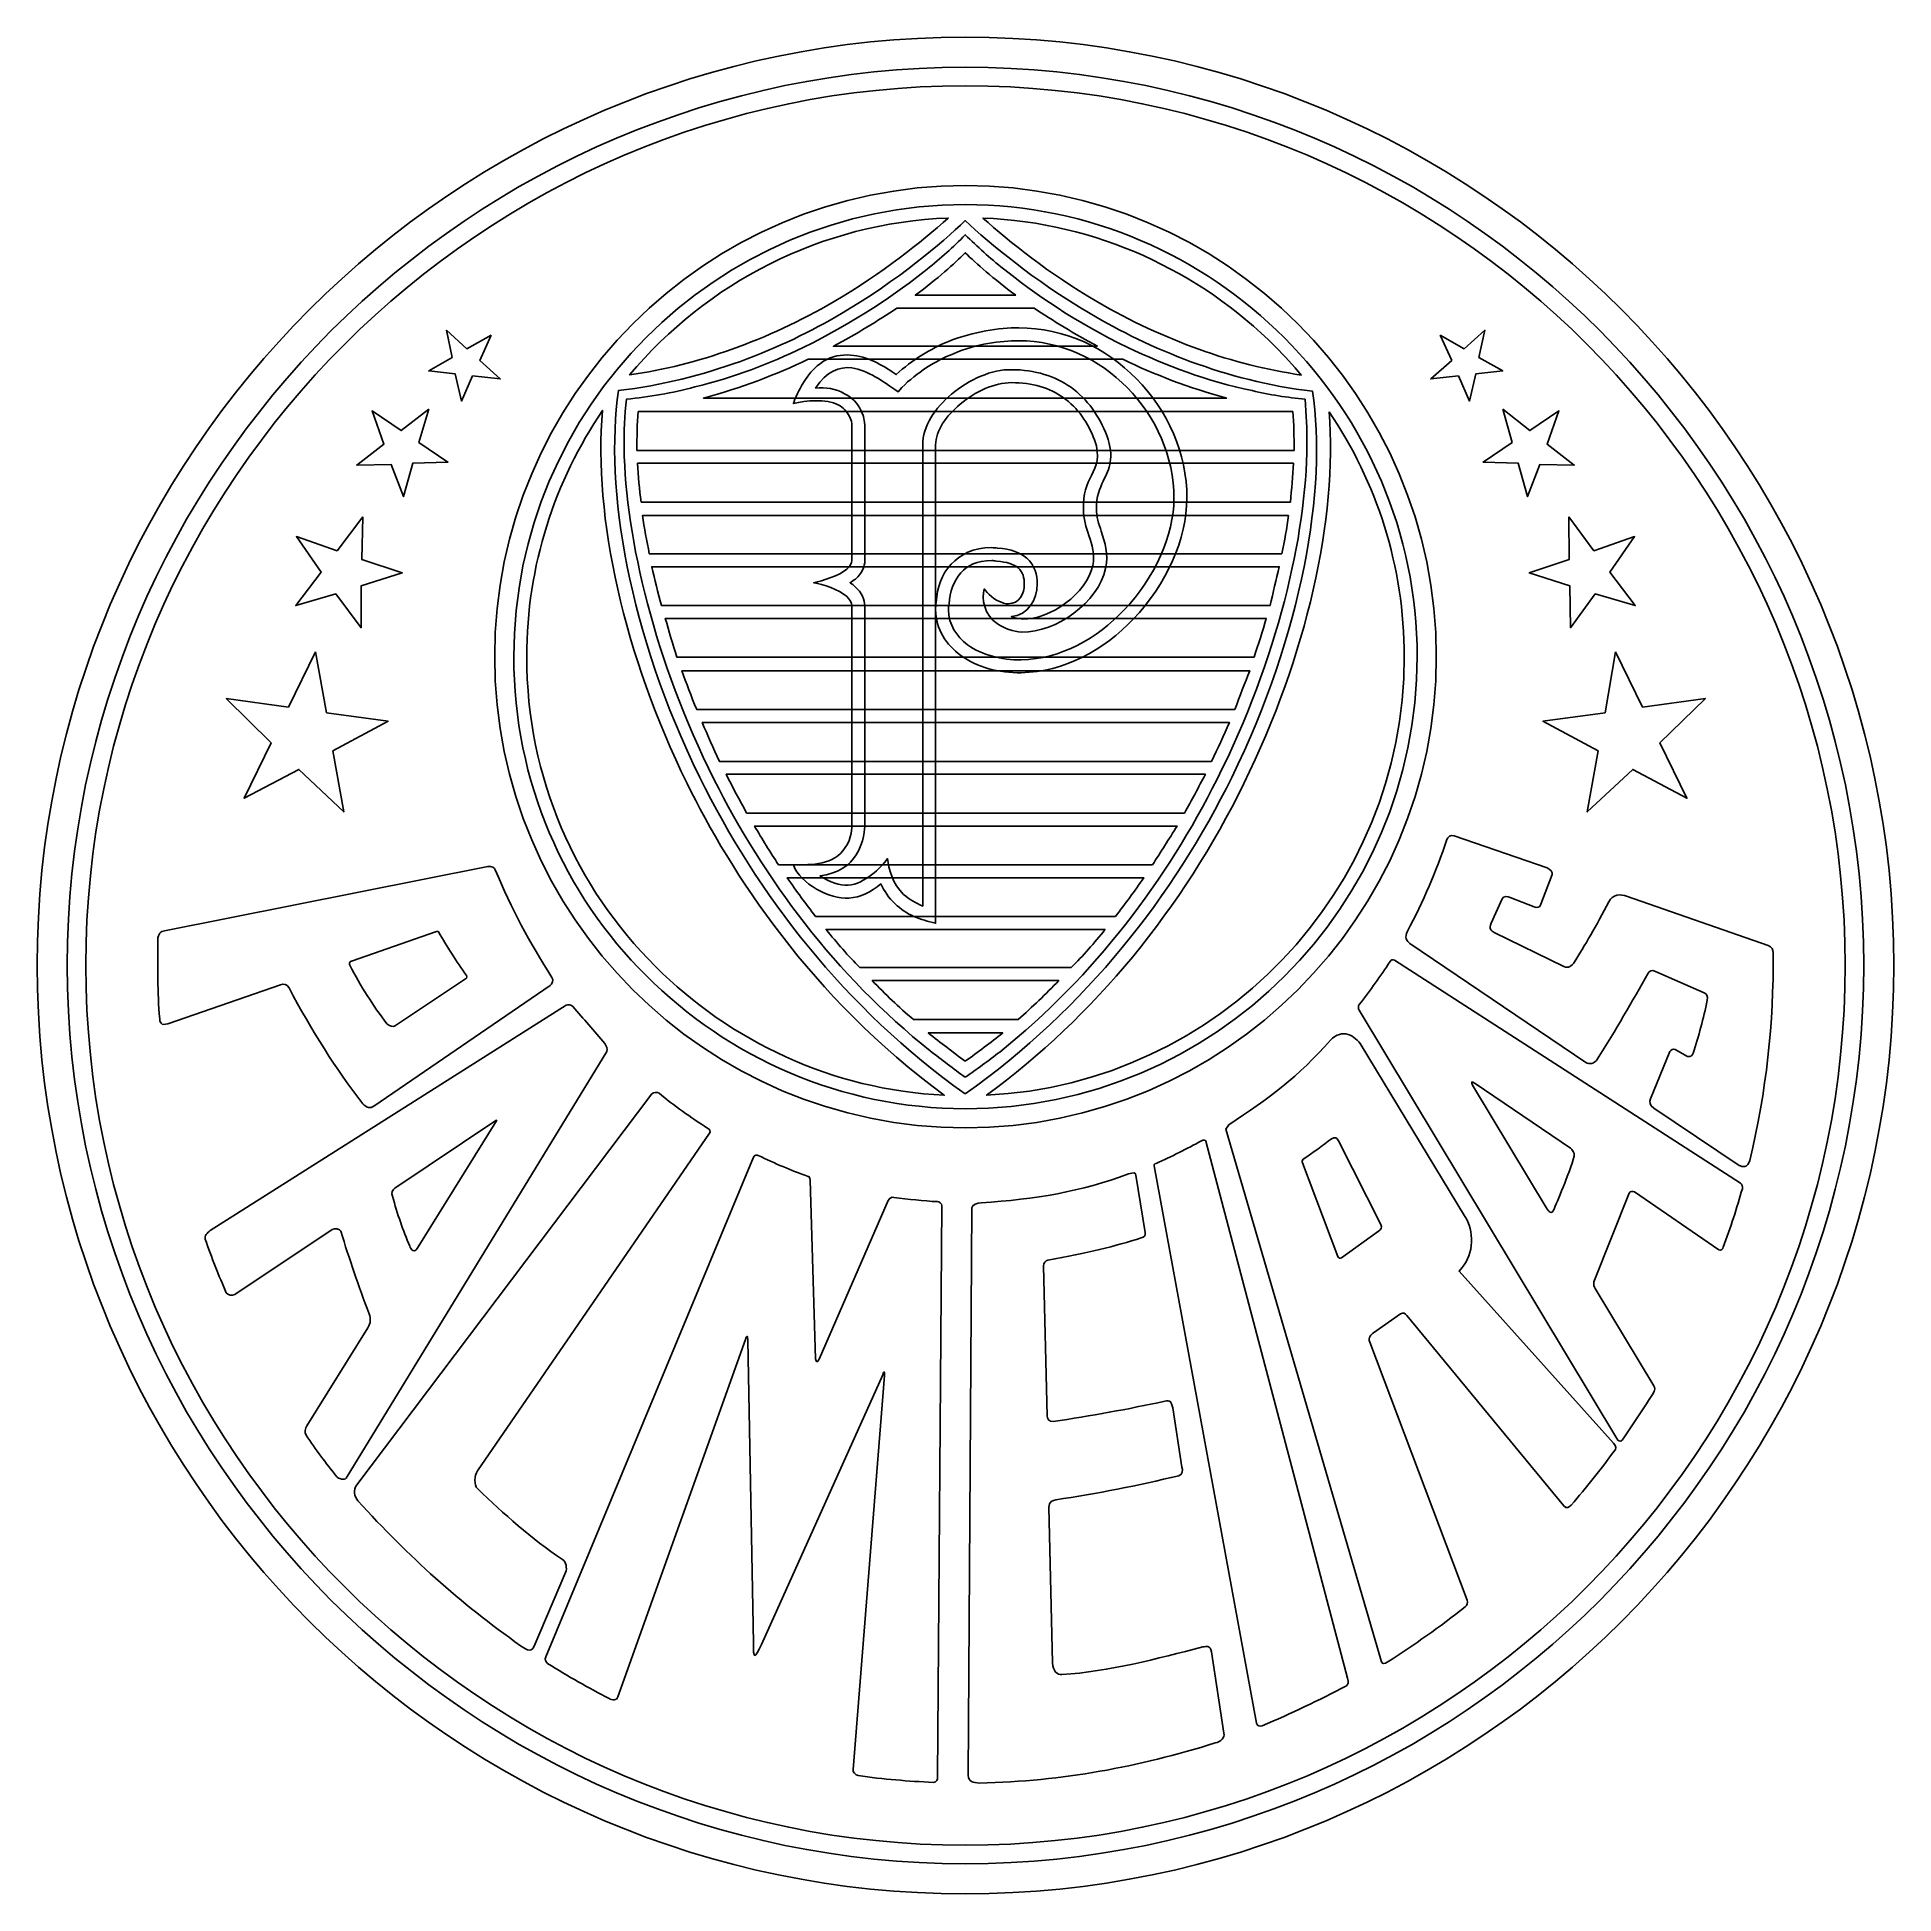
# Model space of a CAD drawing. Extents: x -103 to 97, y -102 to 99.
import ezdxf

# ---------------------------------------------------------------- set-up
doc = ezdxf.new("R2010")
doc.units = 0
doc.layers.add('HQFL', color=7, linetype='CONTINUOUS')

msp = doc.modelspace()

# ---------------------------------------------------------------- linework, layer by layer
at = {"layer": 'HQFL', "color": 116}
for points, knots in [([(-2.9877, -101.5562), (52.3137, -101.5562), (97.367, -56.503), (97.367, -1.2018), (97.367, -1.2018), (97.367, 54.0328), (52.3137, 99.0859), (-2.9877, 99.0859), (-2.9877, 99.0859), (-58.2223, 99.0859), (-103.2753, 54.0328), (-103.2753, -1.2018), (-103.2753, -1.2018), (-103.2753, -56.503), (-58.2223, -101.5562), (-2.9877, -101.5562)], [0, 0, 0, 0, 0.25, 0.25, 0.25, 0.25, 0.5, 0.5, 0.5, 0.5, 0.75, 0.75, 0.75, 0.75, 1, 1, 1, 1]), ([(-2.9877, -96.2987), (23.2323, -96.2987), (46.99, -85.5844), (64.2255, -68.3482), (64.2255, -68.3482), (81.3952, -51.1796), (92.1091, -27.355), (92.1091, -1.2018), (92.1091, -1.2018), (92.1091, 24.8848), (81.3952, 48.7091), (64.2255, 65.8783), (64.2255, 65.8783), (46.99, 83.1141), (23.2323, 93.8287), (-2.9877, 93.8287), (-2.9877, 93.8287), (-29.0741, 93.8287), (-52.8319, 83.1141), (-70.0677, 65.8783), (-70.0677, 65.8783), (-87.3037, 48.7091), (-98.0181, 24.8848), (-98.0181, -1.2018), (-98.0181, -1.2018), (-98.0181, -27.355), (-87.3037, -51.1796), (-70.0677, -68.3482), (-70.0677, -68.3482), (-52.8319, -85.5844), (-29.0741, -96.2987), (-2.9877, -96.2987)], [0, 0, 0, 0, 0.125, 0.125, 0.125, 0.125, 0.25, 0.25, 0.25, 0.25, 0.375, 0.375, 0.375, 0.375, 0.5, 0.5, 0.5, 0.5, 0.625, 0.625, 0.625, 0.625, 0.75, 0.75, 0.75, 0.75, 0.875, 0.875, 0.875, 0.875, 1, 1, 1, 1]), ([(-2.9877, -16.7076), (-16.3635, -16.7076), (-28.6084, -11.1837), (-37.4593, -2.3326), (-37.4593, -2.3326), (-46.3105, 6.4514), (-51.7672, 18.6295), (-51.7672, 32.1386), (-51.7672, 32.1386), (-51.7672, 59.0237), (-29.8729, 80.9849), (-2.9877, 80.9849), (-2.9877, 80.9849), (10.4548, 80.9849), (22.6329, 75.4613), (31.484, 66.6104), (31.484, 66.6104), (40.3351, 57.7597), (45.859, 45.5811), (45.859, 32.1386), (45.859, 32.1386), (45.859, 5.1869), (23.8975, -16.7076), (-2.9877, -16.7076)], [0, 0, 0, 0, 0.16666667, 0.16666667, 0.16666667, 0.16666667, 0.33333333, 0.33333333, 0.33333333, 0.33333333, 0.5, 0.5, 0.5, 0.5, 0.66666667, 0.66666667, 0.66666667, 0.66666667, 0.83333333, 0.83333333, 0.83333333, 0.83333333, 1, 1, 1, 1]), ([(-2.9877, -13.3139), (-4.2517, -12.3823), (-5.5162, -11.4501), (-6.7809, -10.4527), (-6.7809, -10.4527), (-17.0292, -2.2668), (-24.7488, 8.1808), (-30.1392, 18.8954), (-30.1392, 18.8954), (-36.5279, 31.6728), (-39.6554, 44.7828), (-39.8549, 54.6984), (-39.8549, 54.6984), (-39.8549, 56.4287), (-39.7886, 58.2255), (-39.5887, 59.9558), (-39.5887, 59.9558), (-37.1267, 60.2221), (-34.6645, 60.6211), (-32.2021, 61.2867), (-32.2021, 61.2867), (-28.0094, 62.2851), (-24.0831, 63.8153), (-20.4898, 65.5456), (-20.4898, 65.5456), (-14.8995, 68.2743), (-10.3078, 71.4686), (-7.1136, 73.9973), (-7.1136, 73.9973), (-5.6494, 75.195), (-4.2517, 76.3929), (-2.9877, 77.7242), (-2.9877, 77.7242), (-1.6571, 76.4597), (-0.3258, 75.195), (1.1389, 74.0636), (1.1389, 74.0636), (4.3325, 71.4686), (8.9241, 68.2743), (14.5817, 65.5456), (14.5817, 65.5456), (18.6407, 63.6159), (23.1655, 61.8856), (28.0234, 60.8872), (28.0234, 60.8872), (29.8872, 60.4216), (31.8171, 60.1553), (33.7467, 59.9558), (33.7467, 59.9558), (33.8797, 58.2918), (33.9462, 56.6947), (33.9462, 55.0979), (33.9462, 55.0979), (33.8797, 45.1822), (30.7519, 31.8723), (24.2307, 18.8954), (24.2307, 18.8954), (18.8402, 8.115), (11.0542, -2.3326), (0.7393, -10.5854), (0.7393, -10.5854), (-0.4585, -11.5169), (-1.7232, -12.4485), (-2.9877, -13.3139)], [0, 0, 0, 0, 0.0625, 0.0625, 0.0625, 0.0625, 0.125, 0.125, 0.125, 0.125, 0.1875, 0.1875, 0.1875, 0.1875, 0.25, 0.25, 0.25, 0.25, 0.3125, 0.3125, 0.3125, 0.3125, 0.375, 0.375, 0.375, 0.375, 0.4375, 0.4375, 0.4375, 0.4375, 0.5, 0.5, 0.5, 0.5, 0.5625, 0.5625, 0.5625, 0.5625, 0.625, 0.625, 0.625, 0.625, 0.6875, 0.6875, 0.6875, 0.6875, 0.75, 0.75, 0.75, 0.75, 0.8125, 0.8125, 0.8125, 0.8125, 0.875, 0.875, 0.875, 0.875, 0.9375, 0.9375, 0.9375, 0.9375, 1, 1, 1, 1]), ([(-21.5544, 9.6454), (-19.5578, 9.6454), (-17.1624, 9.579), (-15.9645, 11.5088), (-15.9645, 11.5088), (-15.2324, 12.507), (-15.2324, 13.7049), (-15.2324, 13.9712), (-15.2324, 13.9712), (-15.2324, 13.9712), (-15.2324, 37.6621), (-15.2324, 37.6621), (-15.2324, 37.6621), (-15.2324, 37.9284), (-15.4319, 38.3278), (-15.8314, 38.6603), (-15.8314, 38.6603), (-16.6298, 39.3924), (-18.3601, 39.9913), (-19.3583, 40.1245), (-19.3583, 40.1245), (-18.3601, 40.3239), (-16.6298, 40.9229), (-15.7645, 41.5885), (-15.7645, 41.5885), (-15.4319, 41.9211), (-15.2324, 42.2537), (-15.2324, 42.52), (-15.2324, 42.52), (-15.2324, 42.52), (-15.2324, 56.9608), (-15.2324, 56.9608), (-15.2324, 56.9608), (-15.2324, 57.4266), (-15.2989, 57.7597), (-15.4984, 58.0924), (-15.4984, 58.0924), (-15.7645, 58.6248), (-16.164, 59.0237), (-16.6966, 59.3569), (-16.6966, 59.3569), (-18.0275, 60.0221), (-20.2235, 59.8227), (-21.5544, 59.49), (-21.5544, 59.49), (-21.4212, 60.0221), (-20.8224, 61.1535), (-20.623, 61.4861), (-20.623, 61.4861), (-18.959, 64.348), (-16.9627, 64.9467), (-15.0326, 64.6806), (-15.0326, 64.6806), (-13.236, 64.4811), (-11.5724, 63.4164), (-10.441, 62.6177), (-10.441, 62.6177), (-8.7107, 64.2148), (-6.7141, 65.4125), (-4.7843, 66.2114), (-4.7843, 66.2114), (-2.0556, 67.2759), (0.6725, 67.6754), (2.8015, 67.6754), (2.8015, 67.6754), (7.7273, 67.6754), (12.2521, 65.5456), (15.5132, 62.1519), (15.5132, 62.1519), (18.907, 58.7579), (20.9696, 54.166), (20.9696, 49.2412), (20.9696, 49.2412), (20.9696, 44.9159), (18.7733, 39.925), (15.1801, 36.1981), (15.1801, 36.1981), (11.9858, 32.8705), (7.7273, 30.4751), (3.0678, 30.4083), (3.0678, 30.4083), (0.6725, 30.3419), (-1.7232, 31.0072), (-3.4533, 32.2717), (-3.4533, 32.2717), (-5.0506, 33.4031), (-6.182, 35.1334), (-6.182, 37.1963), (-6.182, 37.1963), (-6.182, 37.4626), (-6.182, 37.7289), (-6.1152, 37.9947), (-6.1152, 37.9947), (-6.0489, 39.5918), (-5.5162, 41.0558), (-4.518, 42.1211), (-4.518, 42.1211), (-3.5198, 43.1856), (-2.1225, 43.9177), (-0.1264, 43.9177), (-0.1264, 43.9177), (0.074, 43.9177), (0.2735, 43.9177), (0.5398, 43.8509), (0.5398, 43.8509), (1.9368, 43.7845), (3.001, 43.3851), (3.6673, 42.7863), (3.6673, 42.7863), (4.532, 41.9879), (4.799, 40.9895), (4.799, 39.9913), (4.799, 39.9913), (4.799, 38.3278), (3.8009, 36.5974), (2.0036, 36.4644), (2.0036, 36.4644), (2.3357, 36.3312), (2.7357, 36.2644), (3.2015, 36.1981), (3.2015, 36.1981), (6.1963, 36.1318), (10.1895, 38.9929), (10.7879, 41.9879), (10.7879, 41.9879), (11.0542, 43.1856), (10.7211, 44.184), (10.388, 45.2485), (10.388, 45.2485), (10.0558, 46.1138), (9.7895, 47.0451), (9.7895, 48.1104), (9.7895, 48.1104), (9.723, 49.7738), (10.1895, 50.772), (10.6553, 51.7036), (10.6553, 51.7036), (11.1869, 52.7687), (11.6537, 53.7002), (10.9874, 55.5636), (10.9874, 55.5636), (10.3222, 57.3603), (9.1911, 59.0237), (7.5936, 60.1553), (7.5936, 60.1553), (6.1295, 61.1535), (4.3325, 61.7524), (2.0036, 61.7524), (2.0036, 61.7524), (0.2066, 61.7524), (-1.9227, 60.8209), (-3.5198, 59.4232), (-3.5198, 59.4232), (-5.0506, 58.1587), (-6.182, 56.5619), (-6.182, 55.0311), (-6.182, 55.0311), (-6.182, 55.0311), (-6.182, 3.3229), (-6.182, 3.3229), (-6.182, 3.3229), (-7.8455, 3.7229), (-9.3096, 4.1887), (-10.5741, 5.4532), (-10.5741, 5.4532), (-11.2394, 6.0516), (-11.7718, 6.8504), (-12.1045, 7.5824), (-12.1045, 7.5824), (-13.1692, 6.7168), (-14.3005, 6.1185), (-15.5651, 6.0516), (-15.5651, 6.0516), (-17.628, 5.919), (-20.8224, 7.5824), (-21.5544, 9.6454)], [0, 0, 0, 0, 0.02272727, 0.02272727, 0.02272727, 0.02272727, 0.04545455, 0.04545455, 0.04545455, 0.04545455, 0.06818182, 0.06818182, 0.06818182, 0.06818182, 0.09090909, 0.09090909, 0.09090909, 0.09090909, 0.11363636, 0.11363636, 0.11363636, 0.11363636, 0.13636364, 0.13636364, 0.13636364, 0.13636364, 0.15909091, 0.15909091, 0.15909091, 0.15909091, 0.18181818, 0.18181818, 0.18181818, 0.18181818, 0.20454545, 0.20454545, 0.20454545, 0.20454545, 0.22727273, 0.22727273, 0.22727273, 0.22727273, 0.25, 0.25, 0.25, 0.25, 0.27272727, 0.27272727, 0.27272727, 0.27272727, 0.29545455, 0.29545455, 0.29545455, 0.29545455, 0.31818182, 0.31818182, 0.31818182, 0.31818182, 0.34090909, 0.34090909, 0.34090909, 0.34090909, 0.36363636, 0.36363636, 0.36363636, 0.36363636, 0.38636364, 0.38636364, 0.38636364, 0.38636364, 0.40909091, 0.40909091, 0.40909091, 0.40909091, 0.43181818, 0.43181818, 0.43181818, 0.43181818, 0.45454545, 0.45454545, 0.45454545, 0.45454545, 0.47727273, 0.47727273, 0.47727273, 0.47727273, 0.5, 0.5, 0.5, 0.5, 0.52272727, 0.52272727, 0.52272727, 0.52272727, 0.54545455, 0.54545455, 0.54545455, 0.54545455, 0.56818182, 0.56818182, 0.56818182, 0.56818182, 0.59090909, 0.59090909, 0.59090909, 0.59090909, 0.61363636, 0.61363636, 0.61363636, 0.61363636, 0.63636364, 0.63636364, 0.63636364, 0.63636364, 0.65909091, 0.65909091, 0.65909091, 0.65909091, 0.68181818, 0.68181818, 0.68181818, 0.68181818, 0.70454545, 0.70454545, 0.70454545, 0.70454545, 0.72727273, 0.72727273, 0.72727273, 0.72727273, 0.75, 0.75, 0.75, 0.75, 0.77272727, 0.77272727, 0.77272727, 0.77272727, 0.79545455, 0.79545455, 0.79545455, 0.79545455, 0.81818182, 0.81818182, 0.81818182, 0.81818182, 0.84090909, 0.84090909, 0.84090909, 0.84090909, 0.86363636, 0.86363636, 0.86363636, 0.86363636, 0.88636364, 0.88636364, 0.88636364, 0.88636364, 0.90909091, 0.90909091, 0.90909091, 0.90909091, 0.93181818, 0.93181818, 0.93181818, 0.93181818, 0.95454545, 0.95454545, 0.95454545, 0.95454545, 0.97727273, 0.97727273, 0.97727273, 0.97727273, 1, 1, 1, 1])]:
    msp.add_open_spline(points, degree=3, knots=knots, dxfattribs=at)
at = {"layer": 'HQFL', "color": 7}
for points, knots in [([(-2.9877, -98.2951), (-29.6734, -98.2951), (-53.8969, -87.3817), (-71.5319, -69.8121), (-71.5319, -69.8121), (-89.1006, -52.1777), (-100.0147, -27.9541), (-100.0147, -1.2018), (-100.0147, -1.2018), (-100.0147, 25.484), (-89.1006, 49.7075), (-71.5319, 67.3423), (-71.5319, 67.3423), (-53.8969, 84.9112), (-29.6734, 95.8253), (-2.9877, 95.8253), (-2.9877, 95.8253), (23.7649, 95.8253), (48.0542, 84.9112), (65.6228, 67.3423), (65.6228, 67.3423), (83.1921, 49.7075), (94.1055, 25.484), (94.1055, -1.2018), (94.1055, -1.2018), (94.1055, -27.9541), (83.1921, -52.1777), (65.6228, -69.8121), (65.6228, -69.8121), (48.0542, -87.3817), (23.7649, -98.2951), (-2.9877, -98.2951)], [0, 0, 0, 0, 0.125, 0.125, 0.125, 0.125, 0.25, 0.25, 0.25, 0.25, 0.375, 0.375, 0.375, 0.375, 0.5, 0.5, 0.5, 0.5, 0.625, 0.625, 0.625, 0.625, 0.75, 0.75, 0.75, 0.75, 0.875, 0.875, 0.875, 0.875, 1, 1, 1, 1]), ([(-2.9877, -18.7713), (25.0286, -18.7713), (47.9216, 4.0559), (47.9216, 32.1386), (47.9216, 32.1386), (47.9216, 60.1553), (25.0286, 83.0478), (-2.9877, 83.0478), (-2.9877, 83.0478), (-31.0044, 83.0478), (-53.8301, 60.1553), (-53.8301, 32.1386), (-53.8301, 32.1386), (-53.8301, 4.0559), (-31.0044, -18.7713), (-2.9877, -18.7713)], [0, 0, 0, 0, 0.25, 0.25, 0.25, 0.25, 0.5, 0.5, 0.5, 0.5, 0.75, 0.75, 0.75, 0.75, 1, 1, 1, 1]), ([(-2.9877, -15.1101), (10.1227, -5.86), (19.5722, 6.4514), (25.8282, 19.0952), (25.8282, 19.0952), (33.4139, 34.6009), (36.1425, 50.3728), (34.5456, 60.8209), (34.5456, 60.8209), (25.0954, 61.9524), (16.977, 65.4125), (10.5216, 69.2057), (10.5216, 69.2057), (4.3325, 72.8658), (-0.3258, 76.7922), (-2.9877, 79.2545), (-2.9877, 79.2545), (-5.5827, 76.7922), (-10.1747, 72.8658), (-16.3635, 69.2057), (-16.3635, 69.2057), (-22.8191, 65.4125), (-31.0044, 62.0187), (-40.4538, 60.8872), (-40.4538, 60.8872), (-41.9846, 50.3728), (-39.3228, 34.6009), (-31.6695, 19.0952), (-31.6695, 19.0952), (-25.4807, 6.5183), (-16.0308, -5.86), (-2.9877, -15.1101)], [0, 0, 0, 0, 0.125, 0.125, 0.125, 0.125, 0.25, 0.25, 0.25, 0.25, 0.375, 0.375, 0.375, 0.375, 0.5, 0.5, 0.5, 0.5, 0.625, 0.625, 0.625, 0.625, 0.75, 0.75, 0.75, 0.75, 0.875, 0.875, 0.875, 0.875, 1, 1, 1, 1]), ([(-17.1541, 70.5033), (-11.9284, 73.5739), (-7.7538, 76.9195), (-4.8105, 79.5406), (-4.8105, 79.5406), (-18.5983, 79.0118), (-30.9106, 72.5239), (-39.2492, 62.5879), (-39.2492, 62.5879), (-31.8853, 63.6398), (-24.4622, 66.2845), (-17.1541, 70.5033)], [0, 0, 0, 0, 0.33333333, 0.33333333, 0.33333333, 0.33333333, 0.66666667, 0.66666667, 0.66666667, 0.66666667, 1, 1, 1, 1]), ([(11.2447, 70.5036), (18.5325, 66.2962), (25.9346, 63.6538), (33.3299, 62.5734), (33.3299, 62.5734), (32.4452, 63.624), (31.5229, 64.6422), (30.5524, 65.6125), (30.5524, 65.6125), (22.3286, 73.8366), (11.2148, 79.0434), (-1.0679, 79.5384), (-1.0679, 79.5384), (1.8269, 76.9348), (6.0079, 73.5812), (11.2447, 70.5036)], [0, 0, 0, 0, 0.25, 0.25, 0.25, 0.25, 0.5, 0.5, 0.5, 0.5, 0.75, 0.75, 0.75, 0.75, 1, 1, 1, 1]), ([(2.4694, 71.2023), (0.074, 72.999), (-1.79, 74.5963), (-2.9877, 75.7939), (-2.9877, 75.7939), (-4.1186, 74.5963), (-5.982, 72.999), (-8.3781, 71.2023), (-8.3781, 71.2023), (-8.3781, 71.2023), (2.4694, 71.2023), (2.4694, 71.2023)], [0, 0, 0, 0, 0.33333333, 0.33333333, 0.33333333, 0.33333333, 0.66666667, 0.66666667, 0.66666667, 0.66666667, 1, 1, 1, 1]), ([(11.3195, 65.6788), (8.7915, 67.0096), (6.4616, 68.4738), (4.4651, 69.8047), (4.4651, 69.8047), (4.4651, 69.8047), (-10.3742, 69.8047), (-10.3742, 69.8047), (-10.3742, 69.8047), (-12.3708, 68.4738), (-14.7, 67.0096), (-17.2287, 65.6788), (-17.2287, 65.6788), (-17.2287, 65.6788), (11.3195, 65.6788), (11.3195, 65.6788)], [0, 0, 0, 0, 0.25, 0.25, 0.25, 0.25, 0.5, 0.5, 0.5, 0.5, 0.75, 0.75, 0.75, 0.75, 1, 1, 1, 1]), ([(-54.2295, 66.8765), (-54.2295, 66.8765), (-55.4272, 64.1485), (-55.4272, 64.1485), (-55.4272, 64.1485), (-55.4272, 64.1485), (-53.2313, 62.1519), (-53.2313, 62.1519), (-53.2313, 62.1519), (-53.2313, 62.1519), (-56.2261, 62.4845), (-56.2261, 62.4845), (-56.2261, 62.4845), (-56.2261, 62.4845), (-57.4238, 59.7558), (-57.4238, 59.7558), (-57.4238, 59.7558), (-57.4238, 59.7558), (-58.0891, 62.6843), (-58.0891, 62.6843), (-58.0891, 62.6843), (-58.0891, 62.6843), (-60.9509, 63.017), (-60.9509, 63.017), (-60.9509, 63.017), (-60.9509, 63.017), (-58.4222, 64.4811), (-58.4222, 64.4811), (-58.4222, 64.4811), (-58.4222, 64.4811), (-59.0212, 67.4091), (-59.0212, 67.4091), (-59.0212, 67.4091), (-59.0212, 67.4091), (-56.8251, 65.4125), (-56.8251, 65.4125), (-56.8251, 65.4125), (-56.8251, 65.4125), (-54.2295, 66.8765), (-54.2295, 66.8765)], [0, 0, 0, 0, 0.1, 0.1, 0.1, 0.1, 0.2, 0.2, 0.2, 0.2, 0.3, 0.3, 0.3, 0.3, 0.4, 0.4, 0.4, 0.4, 0.5, 0.5, 0.5, 0.5, 0.6, 0.6, 0.6, 0.6, 0.7, 0.7, 0.7, 0.7, 0.8, 0.8, 0.8, 0.8, 0.9, 0.9, 0.9, 0.9, 1, 1, 1, 1]), ([(-18.6927, 8.448), (-17.5617, 7.7151), (-16.5635, 7.383), (-15.6314, 7.4498), (-15.6314, 7.4498), (-13.8348, 7.5824), (-12.1045, 9.3127), (-11.3726, 10.3111), (-11.3726, 10.3111), (-11.3061, 9.2459), (-10.8405, 7.5824), (-9.6421, 6.4514), (-9.6421, 6.4514), (-9.0433, 5.919), (-8.3781, 5.52), (-7.5792, 5.1869), (-7.5792, 5.1869), (-7.5792, 5.1869), (-7.5792, 55.0311), (-7.5792, 55.0311), (-7.5792, 55.0311), (-7.5792, 57.0276), (-6.2483, 59.0237), (-4.4517, 60.4879), (-4.4517, 60.4879), (-2.5882, 62.0851), (-0.0595, 63.2164), (2.0036, 63.1501), (2.0036, 63.1501), (4.5988, 63.1501), (6.7289, 62.4182), (8.3915, 61.2867), (8.3915, 61.2867), (10.2553, 59.9558), (11.52, 58.0924), (12.3179, 56.0294), (12.3179, 56.0294), (13.1836, 53.6339), (12.5852, 52.4357), (11.9189, 51.1047), (11.9189, 51.1047), (11.5868, 50.3064), (11.1211, 49.4412), (11.1869, 48.1767), (11.1869, 48.1767), (11.1869, 47.2451), (11.4532, 46.4464), (11.7195, 45.7143), (11.7195, 45.7143), (12.1195, 44.4501), (12.5184, 43.2519), (12.1852, 41.6548), (12.1852, 41.6548), (11.3863, 37.9947), (6.8615, 34.7339), (3.1346, 34.8004), (3.1346, 34.8004), (2.1363, 34.8671), (1.2708, 35.1997), (0.6066, 35.5991), (0.6066, 35.5991), (-1.0579, 36.7305), (-1.1906, 38.3942), (-0.9243, 39.4587), (-0.9243, 39.4587), (-0.659, 38.9929), (0.2066, 38.1947), (1.0056, 37.9947), (1.0056, 37.9947), (1.205, 37.8615), (1.4045, 37.8615), (1.6708, 37.8615), (1.6708, 37.8615), (2.8684, 37.8615), (3.4009, 38.9266), (3.4009, 39.9913), (3.4009, 39.9913), (3.4009, 40.6569), (3.2683, 41.2558), (2.7357, 41.7216), (2.7357, 41.7216), (2.2692, 42.1211), (1.5378, 42.3869), (0.4061, 42.4537), (0.4061, 42.4537), (0.2066, 42.52), (0.0072, 42.52), (-0.1264, 42.52), (-0.1264, 42.52), (-1.7232, 42.52), (-2.7877, 41.9879), (-3.4533, 41.189), (-3.4533, 41.189), (-4.2517, 40.3239), (-4.6512, 39.1261), (-4.718, 37.8615), (-4.718, 37.8615), (-4.7843, 37.6621), (-4.7843, 37.3958), (-4.7843, 37.1963), (-4.7843, 37.1963), (-4.7843, 35.5991), (-3.9191, 34.3346), (-2.7214, 33.4031), (-2.7214, 33.4031), (-1.1906, 32.3386), (0.9387, 31.7391), (3.0678, 31.8059), (3.0678, 31.8059), (7.3273, 31.8723), (11.2537, 34.0683), (14.1817, 37.1963), (14.1817, 37.1963), (17.5097, 40.6569), (19.5722, 45.2485), (19.5722, 49.2412), (19.5722, 49.2412), (19.5722, 53.7665), (17.6423, 58.026), (14.5148, 61.2198), (14.5148, 61.2198), (11.52, 64.2811), (7.3273, 66.2777), (2.8015, 66.2777), (2.8015, 66.2777), (0.8051, 66.2777), (-1.7232, 65.9451), (-4.2517, 64.8804), (-4.2517, 64.8804), (-6.2483, 64.0816), (-8.1781, 62.8838), (-9.8421, 61.2198), (-9.8421, 61.2198), (-9.8421, 61.2198), (-10.241, 60.7542), (-10.241, 60.7542), (-10.241, 60.7542), (-10.241, 60.7542), (-10.7073, 61.0872), (-10.7073, 61.0872), (-10.7073, 61.0872), (-11.7718, 61.8192), (-13.5021, 63.0832), (-15.2324, 63.3496), (-15.2324, 63.3496), (-16.5635, 63.4827), (-17.9606, 63.017), (-19.1588, 61.1535), (-19.1588, 61.1535), (-18.0938, 61.2867), (-16.9627, 61.0872), (-16.0308, 60.5547), (-16.0308, 60.5547), (-15.2324, 60.1553), (-14.5668, 59.49), (-14.2342, 58.6913), (-14.2342, 58.6913), (-13.9679, 58.1587), (-13.8348, 57.6266), (-13.8348, 56.9608), (-13.8348, 56.9608), (-13.8348, 56.9608), (-13.8348, 42.52), (-13.8348, 42.52), (-13.8348, 42.52), (-13.8348, 41.8548), (-14.1674, 41.1227), (-14.8332, 40.5237), (-14.8332, 40.5237), (-15.0326, 40.3908), (-15.2324, 40.2576), (-15.4319, 40.1245), (-15.4319, 40.1245), (-15.2324, 39.9913), (-15.0326, 39.8582), (-14.8995, 39.725), (-14.8995, 39.725), (-14.1674, 39.0598), (-13.8348, 38.261), (-13.8348, 37.6621), (-13.8348, 37.6621), (-13.8348, 37.6621), (-13.8348, 13.9712), (-13.8348, 13.9712), (-13.8348, 13.9712), (-13.8348, 13.5717), (-13.9011, 12.1077), (-14.7663, 10.7101), (-14.7663, 10.7101), (-15.4319, 9.6454), (-16.6298, 8.7135), (-18.6927, 8.448)], [0, 0, 0, 0, 0.02083333, 0.02083333, 0.02083333, 0.02083333, 0.04166667, 0.04166667, 0.04166667, 0.04166667, 0.0625, 0.0625, 0.0625, 0.0625, 0.08333333, 0.08333333, 0.08333333, 0.08333333, 0.10416667, 0.10416667, 0.10416667, 0.10416667, 0.125, 0.125, 0.125, 0.125, 0.14583333, 0.14583333, 0.14583333, 0.14583333, 0.16666667, 0.16666667, 0.16666667, 0.16666667, 0.1875, 0.1875, 0.1875, 0.1875, 0.20833333, 0.20833333, 0.20833333, 0.20833333, 0.22916667, 0.22916667, 0.22916667, 0.22916667, 0.25, 0.25, 0.25, 0.25, 0.27083333, 0.27083333, 0.27083333, 0.27083333, 0.29166667, 0.29166667, 0.29166667, 0.29166667, 0.3125, 0.3125, 0.3125, 0.3125, 0.33333333, 0.33333333, 0.33333333, 0.33333333, 0.35416667, 0.35416667, 0.35416667, 0.35416667, 0.375, 0.375, 0.375, 0.375, 0.39583333, 0.39583333, 0.39583333, 0.39583333, 0.41666667, 0.41666667, 0.41666667, 0.41666667, 0.4375, 0.4375, 0.4375, 0.4375, 0.45833333, 0.45833333, 0.45833333, 0.45833333, 0.47916667, 0.47916667, 0.47916667, 0.47916667, 0.5, 0.5, 0.5, 0.5, 0.52083333, 0.52083333, 0.52083333, 0.52083333, 0.54166667, 0.54166667, 0.54166667, 0.54166667, 0.5625, 0.5625, 0.5625, 0.5625, 0.58333333, 0.58333333, 0.58333333, 0.58333333, 0.60416667, 0.60416667, 0.60416667, 0.60416667, 0.625, 0.625, 0.625, 0.625, 0.64583333, 0.64583333, 0.64583333, 0.64583333, 0.66666667, 0.66666667, 0.66666667, 0.66666667, 0.6875, 0.6875, 0.6875, 0.6875, 0.70833333, 0.70833333, 0.70833333, 0.70833333, 0.72916667, 0.72916667, 0.72916667, 0.72916667, 0.75, 0.75, 0.75, 0.75, 0.77083333, 0.77083333, 0.77083333, 0.77083333, 0.79166667, 0.79166667, 0.79166667, 0.79166667, 0.8125, 0.8125, 0.8125, 0.8125, 0.83333333, 0.83333333, 0.83333333, 0.83333333, 0.85416667, 0.85416667, 0.85416667, 0.85416667, 0.875, 0.875, 0.875, 0.875, 0.89583333, 0.89583333, 0.89583333, 0.89583333, 0.91666667, 0.91666667, 0.91666667, 0.91666667, 0.9375, 0.9375, 0.9375, 0.9375, 0.95833333, 0.95833333, 0.95833333, 0.95833333, 0.97916667, 0.97916667, 0.97916667, 0.97916667, 1, 1, 1, 1]), ([(48.3215, 66.8765), (48.3215, 66.8765), (49.5852, 64.1485), (49.5852, 64.1485), (49.5852, 64.1485), (49.5852, 64.1485), (47.3231, 62.1519), (47.3231, 62.1519), (47.3231, 62.1519), (47.3231, 62.1519), (50.317, 62.4845), (50.317, 62.4845), (50.317, 62.4845), (50.317, 62.4845), (51.5148, 59.7558), (51.5148, 59.7558), (51.5148, 59.7558), (51.5148, 59.7558), (52.1811, 62.6843), (52.1811, 62.6843), (52.1811, 62.6843), (52.1811, 62.6843), (55.1091, 63.017), (55.1091, 63.017), (55.1091, 63.017), (55.1091, 63.017), (52.5132, 64.4811), (52.5132, 64.4811), (52.5132, 64.4811), (52.5132, 64.4811), (53.1791, 67.4091), (53.1791, 67.4091), (53.1791, 67.4091), (53.1791, 67.4091), (50.9164, 65.4125), (50.9164, 65.4125), (50.9164, 65.4125), (50.9164, 65.4125), (48.3215, 66.8765), (48.3215, 66.8765)], [0, 0, 0, 0, 0.1, 0.1, 0.1, 0.1, 0.2, 0.2, 0.2, 0.2, 0.3, 0.3, 0.3, 0.3, 0.4, 0.4, 0.4, 0.4, 0.5, 0.5, 0.5, 0.5, 0.6, 0.6, 0.6, 0.6, 0.7, 0.7, 0.7, 0.7, 0.8, 0.8, 0.8, 0.8, 0.9, 0.9, 0.9, 0.9, 1, 1, 1, 1]), ([(25.2956, 60.089), (21.2359, 61.1535), (17.4428, 62.6177), (14.049, 64.2811), (14.049, 64.2811), (14.049, 64.2811), (-19.9572, 64.2811), (-19.9572, 64.2811), (-19.9572, 64.2811), (-23.4178, 62.6177), (-27.211, 61.1535), (-31.2702, 60.089), (-31.2702, 60.089), (-31.2702, 60.089), (25.2956, 60.089), (25.2956, 60.089)], [0, 0, 0, 0, 0.25, 0.25, 0.25, 0.25, 0.5, 0.5, 0.5, 0.5, 0.75, 0.75, 0.75, 0.75, 1, 1, 1, 1]), ([(-60.9509, 58.8908), (-60.9509, 58.8908), (-62.0155, 55.2973), (-62.0155, 55.2973), (-62.0155, 55.2973), (-62.0155, 55.2973), (-58.888, 53.1676), (-58.888, 53.1676), (-58.888, 53.1676), (-58.888, 53.1676), (-62.6812, 53.0344), (-62.6812, 53.0344), (-62.6812, 53.0344), (-62.6812, 53.0344), (-63.6794, 49.4412), (-63.6794, 49.4412), (-63.6794, 49.4412), (-63.6794, 49.4412), (-65.0104, 52.9014), (-65.0104, 52.9014), (-65.0104, 52.9014), (-65.0104, 52.9014), (-68.7368, 52.835), (-68.7368, 52.835), (-68.7368, 52.835), (-68.7368, 52.835), (-65.8087, 55.0979), (-65.8087, 55.0979), (-65.8087, 55.0979), (-65.8087, 55.0979), (-67.0734, 58.6913), (-67.0734, 58.6913), (-67.0734, 58.6913), (-67.0734, 58.6913), (-63.9452, 56.5619), (-63.9452, 56.5619), (-63.9452, 56.5619), (-63.9452, 56.5619), (-60.9509, 58.8908), (-60.9509, 58.8908)], [0, 0, 0, 0, 0.1, 0.1, 0.1, 0.1, 0.2, 0.2, 0.2, 0.2, 0.3, 0.3, 0.3, 0.3, 0.4, 0.4, 0.4, 0.4, 0.5, 0.5, 0.5, 0.5, 0.6, 0.6, 0.6, 0.6, 0.7, 0.7, 0.7, 0.7, 0.8, 0.8, 0.8, 0.8, 0.9, 0.9, 0.9, 0.9, 1, 1, 1, 1]), ([(-33.0379, 18.4453), (-39.8234, 32.1882), (-43.2063, 47.2668), (-42.1671, 58.7409), (-42.1671, 58.7409), (-47.3385, 51.1395), (-50.3695, 41.9762), (-50.3695, 32.1386), (-50.3695, 32.1386), (-50.3695, 19.0284), (-45.046, 7.1826), (-36.4611, -1.3344), (-36.4611, -1.3344), (-28.3746, -9.4219), (-17.3939, -14.6695), (-5.2454, -15.2528), (-5.2454, -15.2528), (-19.7465, -4.5819), (-28.3443, 8.8597), (-33.0379, 18.4453)], [0, 0, 0, 0, 0.2, 0.2, 0.2, 0.2, 0.4, 0.4, 0.4, 0.4, 0.6, 0.6, 0.6, 0.6, 0.8, 0.8, 0.8, 0.8, 1, 1, 1, 1]), ([(32.5492, 54.4323), (32.5492, 55.8963), (32.5492, 57.294), (32.4155, 58.6248), (32.4155, 58.6248), (32.4155, 58.6248), (-38.3246, 58.6248), (-38.3246, 58.6248), (-38.3246, 58.6248), (-38.4577, 57.294), (-38.4577, 55.8963), (-38.4577, 54.4323), (-38.4577, 54.4323), (-38.4577, 54.4323), (32.5492, 54.4323), (32.5492, 54.4323)], [0, 0, 0, 0, 0.25, 0.25, 0.25, 0.25, 0.5, 0.5, 0.5, 0.5, 0.75, 0.75, 0.75, 0.75, 1, 1, 1, 1]), ([(36.3402, 58.605), (37.2797, 47.1521), (33.8777, 32.1138), (27.1291, 18.4459), (27.1291, 18.4459), (20.5245, 4.8908), (10.9567, -6.7048), (-0.678, -15.2517), (-0.678, -15.2517), (24.3478, -14.0387), (44.461, 6.762), (44.461, 32.1386), (44.461, 32.1386), (44.461, 41.9255), (41.4634, 51.038), (36.3402, 58.605)], [0, 0, 0, 0, 0.25, 0.25, 0.25, 0.25, 0.5, 0.5, 0.5, 0.5, 0.75, 0.75, 0.75, 0.75, 1, 1, 1, 1]), ([(55.1091, 58.8908), (55.1091, 58.8908), (56.1075, 55.2973), (56.1075, 55.2973), (56.1075, 55.2973), (56.1075, 55.2973), (52.979, 53.1676), (52.979, 53.1676), (52.979, 53.1676), (52.979, 53.1676), (56.7727, 53.0344), (56.7727, 53.0344), (56.7727, 53.0344), (56.7727, 53.0344), (57.7708, 49.4412), (57.7708, 49.4412), (57.7708, 49.4412), (57.7708, 49.4412), (59.1023, 52.9014), (59.1023, 52.9014), (59.1023, 52.9014), (59.1023, 52.9014), (62.8282, 52.835), (62.8282, 52.835), (62.8282, 52.835), (62.8282, 52.835), (59.9002, 55.0979), (59.9002, 55.0979), (59.9002, 55.0979), (59.9002, 55.0979), (61.1649, 58.6913), (61.1649, 58.6913), (61.1649, 58.6913), (61.1649, 58.6913), (58.037, 56.5619), (58.037, 56.5619), (58.037, 56.5619), (58.037, 56.5619), (55.1091, 58.8908), (55.1091, 58.8908)], [0, 0, 0, 0, 0.1, 0.1, 0.1, 0.1, 0.2, 0.2, 0.2, 0.2, 0.3, 0.3, 0.3, 0.3, 0.4, 0.4, 0.4, 0.4, 0.5, 0.5, 0.5, 0.5, 0.6, 0.6, 0.6, 0.6, 0.7, 0.7, 0.7, 0.7, 0.8, 0.8, 0.8, 0.8, 0.9, 0.9, 0.9, 0.9, 1, 1, 1, 1]), ([(32.1503, 48.8423), (32.2829, 50.2396), (32.4155, 51.6373), (32.4824, 53.0344), (32.4824, 53.0344), (32.4824, 53.0344), (-38.3909, 53.0344), (-38.3909, 53.0344), (-38.3909, 53.0344), (-38.3246, 51.6373), (-38.1914, 50.2396), (-37.9919, 48.8423), (-37.9919, 48.8423), (-37.9919, 48.8423), (32.1503, 48.8423), (32.1503, 48.8423)], [0, 0, 0, 0, 0.25, 0.25, 0.25, 0.25, 0.5, 0.5, 0.5, 0.5, 0.75, 0.75, 0.75, 0.75, 1, 1, 1, 1]), ([(-68.0716, 47.2451), (-68.0716, 47.2451), (-68.2047, 42.6531), (-68.2047, 42.6531), (-68.2047, 42.6531), (-68.2047, 42.6531), (-63.8121, 41.189), (-63.8121, 41.189), (-63.8121, 41.189), (-63.8121, 41.189), (-68.2711, 39.7918), (-68.2711, 39.7918), (-68.2711, 39.7918), (-68.2711, 39.7918), (-68.2711, 35.2665), (-68.2711, 35.2665), (-68.2711, 35.2665), (-68.2711, 35.2665), (-70.9998, 38.9266), (-70.9998, 38.9266), (-70.9998, 38.9266), (-70.9998, 38.9266), (-75.3251, 37.6621), (-75.3251, 37.6621), (-75.3251, 37.6621), (-75.3251, 37.6621), (-72.5969, 41.2558), (-72.5969, 41.2558), (-72.5969, 41.2558), (-72.5969, 41.2558), (-75.2586, 45.1154), (-75.2586, 45.1154), (-75.2586, 45.1154), (-75.2586, 45.1154), (-70.8666, 43.585), (-70.8666, 43.585), (-70.8666, 43.585), (-70.8666, 43.585), (-68.0716, 47.2451), (-68.0716, 47.2451)], [0, 0, 0, 0, 0.1, 0.1, 0.1, 0.1, 0.2, 0.2, 0.2, 0.2, 0.3, 0.3, 0.3, 0.3, 0.4, 0.4, 0.4, 0.4, 0.5, 0.5, 0.5, 0.5, 0.6, 0.6, 0.6, 0.6, 0.7, 0.7, 0.7, 0.7, 0.8, 0.8, 0.8, 0.8, 0.9, 0.9, 0.9, 0.9, 1, 1, 1, 1]), ([(31.2187, 43.2519), (31.5508, 44.6496), (31.7503, 46.0474), (31.9498, 47.3783), (31.9498, 47.3783), (31.9498, 47.3783), (-37.8588, 47.3783), (-37.8588, 47.3783), (-37.8588, 47.3783), (-37.6588, 46.0474), (-37.3927, 44.6496), (-37.1267, 43.2519), (-37.1267, 43.2519), (-37.1267, 43.2519), (31.2187, 43.2519), (31.2187, 43.2519)], [0, 0, 0, 0, 0.25, 0.25, 0.25, 0.25, 0.5, 0.5, 0.5, 0.5, 0.75, 0.75, 0.75, 0.75, 1, 1, 1, 1]), ([(62.2291, 47.2451), (62.2291, 47.2451), (62.2955, 42.6531), (62.2955, 42.6531), (62.2955, 42.6531), (62.2955, 42.6531), (57.9702, 41.189), (57.9702, 41.189), (57.9702, 41.189), (57.9702, 41.189), (62.3624, 39.7918), (62.3624, 39.7918), (62.3624, 39.7918), (62.3624, 39.7918), (62.4292, 35.2665), (62.4292, 35.2665), (62.4292, 35.2665), (62.4292, 35.2665), (65.0912, 38.9266), (65.0912, 38.9266), (65.0912, 38.9266), (65.0912, 38.9266), (69.4166, 37.6621), (69.4166, 37.6621), (69.4166, 37.6621), (69.4166, 37.6621), (66.6877, 41.2558), (66.6877, 41.2558), (66.6877, 41.2558), (66.6877, 41.2558), (69.3504, 45.1154), (69.3504, 45.1154), (69.3504, 45.1154), (69.3504, 45.1154), (64.9583, 43.585), (64.9583, 43.585), (64.9583, 43.585), (64.9583, 43.585), (62.2291, 47.2451), (62.2291, 47.2451)], [0, 0, 0, 0, 0.1, 0.1, 0.1, 0.1, 0.2, 0.2, 0.2, 0.2, 0.3, 0.3, 0.3, 0.3, 0.4, 0.4, 0.4, 0.4, 0.5, 0.5, 0.5, 0.5, 0.6, 0.6, 0.6, 0.6, 0.7, 0.7, 0.7, 0.7, 0.8, 0.8, 0.8, 0.8, 0.9, 0.9, 0.9, 0.9, 1, 1, 1, 1]), ([(29.9533, 37.6621), (30.2861, 39.0598), (30.6193, 40.4571), (30.9514, 41.8548), (30.9514, 41.8548), (30.9514, 41.8548), (-36.8606, 41.8548), (-36.8606, 41.8548), (-36.8606, 41.8548), (-36.5279, 40.4571), (-36.1948, 39.0598), (-35.7959, 37.6621), (-35.7959, 37.6621), (-35.7959, 37.6621), (29.9533, 37.6621), (29.9533, 37.6621)], [0, 0, 0, 0, 0.25, 0.25, 0.25, 0.25, 0.5, 0.5, 0.5, 0.5, 0.75, 0.75, 0.75, 0.75, 1, 1, 1, 1]), ([(28.2239, 32.0722), (28.6897, 33.4694), (29.1554, 34.8671), (29.5544, 36.2644), (29.5544, 36.2644), (29.5544, 36.2644), (-35.3964, 36.2644), (-35.3964, 36.2644), (-35.3964, 36.2644), (-34.9971, 34.8671), (-34.5977, 33.4694), (-34.1319, 32.0722), (-34.1319, 32.0722), (-34.1319, 32.0722), (28.2239, 32.0722), (28.2239, 32.0722)], [0, 0, 0, 0, 0.25, 0.25, 0.25, 0.25, 0.5, 0.5, 0.5, 0.5, 0.75, 0.75, 0.75, 0.75, 1, 1, 1, 1]), ([(-73.1957, 32.671), (-73.1957, 32.671), (-71.998, 26.0829), (-71.998, 26.0829), (-71.998, 26.0829), (-71.998, 26.0829), (-65.3429, 25.1509), (-65.3429, 25.1509), (-65.3429, 25.1509), (-65.3429, 25.1509), (-71.3322, 21.9566), (-71.3322, 21.9566), (-71.3322, 21.9566), (-71.3322, 21.9566), (-70.1345, 15.3684), (-70.1345, 15.3684), (-70.1345, 15.3684), (-70.1345, 15.3684), (-74.9924, 19.9605), (-74.9924, 19.9605), (-74.9924, 19.9605), (-74.9924, 19.9605), (-80.9154, 16.8325), (-80.9154, 16.8325), (-80.9154, 16.8325), (-80.9154, 16.8325), (-77.9873, 22.8218), (-77.9873, 22.8218), (-77.9873, 22.8218), (-77.9873, 22.8218), (-82.8452, 27.6132), (-82.8452, 27.6132), (-82.8452, 27.6132), (-82.8452, 27.6132), (-76.1238, 26.6817), (-76.1238, 26.6817), (-76.1238, 26.6817), (-76.1238, 26.6817), (-73.1957, 32.671), (-73.1957, 32.671)], [0, 0, 0, 0, 0.1, 0.1, 0.1, 0.1, 0.2, 0.2, 0.2, 0.2, 0.3, 0.3, 0.3, 0.3, 0.4, 0.4, 0.4, 0.4, 0.5, 0.5, 0.5, 0.5, 0.6, 0.6, 0.6, 0.6, 0.7, 0.7, 0.7, 0.7, 0.8, 0.8, 0.8, 0.8, 0.9, 0.9, 0.9, 0.9, 1, 1, 1, 1]), ([(67.2872, 32.671), (67.2872, 32.671), (66.1554, 26.0829), (66.1554, 26.0829), (66.1554, 26.0829), (66.1554, 26.0829), (59.4344, 25.1509), (59.4344, 25.1509), (59.4344, 25.1509), (59.4344, 25.1509), (65.424, 21.9566), (65.424, 21.9566), (65.424, 21.9566), (65.424, 21.9566), (64.2255, 15.3684), (64.2255, 15.3684), (64.2255, 15.3684), (64.2255, 15.3684), (69.1503, 19.9605), (69.1503, 19.9605), (69.1503, 19.9605), (69.1503, 19.9605), (75.0062, 16.8325), (75.0062, 16.8325), (75.0062, 16.8325), (75.0062, 16.8325), (72.0782, 22.8218), (72.0782, 22.8218), (72.0782, 22.8218), (72.0782, 22.8218), (77.003, 27.6132), (77.003, 27.6132), (77.003, 27.6132), (77.003, 27.6132), (70.2151, 26.6817), (70.2151, 26.6817), (70.2151, 26.6817), (70.2151, 26.6817), (67.2872, 32.671), (67.2872, 32.671)], [0, 0, 0, 0, 0.1, 0.1, 0.1, 0.1, 0.2, 0.2, 0.2, 0.2, 0.3, 0.3, 0.3, 0.3, 0.4, 0.4, 0.4, 0.4, 0.5, 0.5, 0.5, 0.5, 0.6, 0.6, 0.6, 0.6, 0.7, 0.7, 0.7, 0.7, 0.8, 0.8, 0.8, 0.8, 0.9, 0.9, 0.9, 0.9, 1, 1, 1, 1]), ([(26.1603, 26.4156), (26.6929, 27.8796), (27.2255, 29.2772), (27.7581, 30.6081), (27.7581, 30.6081), (27.7581, 30.6081), (-33.5998, 30.6081), (-33.5998, 30.6081), (-33.5998, 30.6081), (-33.1337, 29.2772), (-32.6016, 27.8796), (-32.0026, 26.4156), (-32.0026, 26.4156), (-32.0026, 26.4156), (26.1603, 26.4156), (26.1603, 26.4156)], [0, 0, 0, 0, 0.25, 0.25, 0.25, 0.25, 0.5, 0.5, 0.5, 0.5, 0.75, 0.75, 0.75, 0.75, 1, 1, 1, 1]), ([(23.6312, 20.8256), (24.2975, 22.2229), (24.9628, 23.6206), (25.5612, 25.0177), (25.5612, 25.0177), (25.5612, 25.0177), (-31.4034, 25.0177), (-31.4034, 25.0177), (-31.4034, 25.0177), (-30.8044, 23.6206), (-30.2055, 22.2229), (-29.5403, 20.8256), (-29.5403, 20.8256), (-29.5403, 20.8256), (23.6312, 20.8256), (23.6312, 20.8256)], [0, 0, 0, 0, 0.25, 0.25, 0.25, 0.25, 0.5, 0.5, 0.5, 0.5, 0.75, 0.75, 0.75, 0.75, 1, 1, 1, 1]), ([(20.7032, 15.2352), (21.5022, 16.633), (22.2339, 18.0302), (22.966, 19.4279), (22.966, 19.4279), (22.966, 19.4279), (-28.8083, 19.4279), (-28.8083, 19.4279), (-28.8083, 19.4279), (-28.1426, 18.0302), (-27.3442, 16.633), (-26.6123, 15.2352), (-26.6123, 15.2352), (-26.6123, 15.2352), (20.7032, 15.2352), (20.7032, 15.2352)], [0, 0, 0, 0, 0.25, 0.25, 0.25, 0.25, 0.5, 0.5, 0.5, 0.5, 0.75, 0.75, 0.75, 0.75, 1, 1, 1, 1]), ([(17.2427, 9.6454), (18.1742, 11.043), (19.0396, 12.4404), (19.9054, 13.838), (19.9054, 13.838), (19.9054, 13.838), (-25.747, 13.838), (-25.747, 13.838), (-25.747, 13.838), (-24.9483, 12.4404), (-24.0831, 11.043), (-23.1517, 9.6454), (-23.1517, 9.6454), (-23.1517, 9.6454), (17.2427, 9.6454), (17.2427, 9.6454)], [0, 0, 0, 0, 0.25, 0.25, 0.25, 0.25, 0.5, 0.5, 0.5, 0.5, 0.75, 0.75, 0.75, 0.75, 1, 1, 1, 1]), ([(77.2032, -4.9954), (76.8035, -6.9921), (76.2709, -8.8549), (75.6725, -10.718), (75.6725, -10.718), (75.6057, -10.8516), (75.472, -11.1837), (75.0731, -11.0511), (75.0731, -11.0511), (75.0731, -11.0511), (73.7426, -10.3191), (73.7426, -10.3191), (73.7426, -10.3191), (73.5424, -10.1854), (73.2768, -10.3859), (73.1434, -10.5185), (73.1434, -10.5185), (73.1434, -10.5185), (71.0798, -15.6428), (71.0798, -15.6428), (71.0798, -15.6428), (70.9472, -15.9756), (70.9472, -16.3087), (71.413, -16.6408), (71.413, -16.6408), (71.413, -16.6408), (80.6631, -22.8302), (80.6631, -22.8302), (80.6631, -22.8302), (80.9962, -23.0297), (81.5953, -23.0966), (81.7941, -22.2977), (81.7941, -22.2977), (83.5911, -14.8449), (84.39, -7.4579), (84.3232, 0.1295), (84.3232, 0.1295), (84.3232, 0.4618), (84.1905, 0.7939), (83.7905, 0.9275), (83.7905, 0.9275), (83.7905, 0.9275), (68.485, 6.2511), (68.485, 6.2511), (68.485, 6.2511), (67.8866, 6.5183), (66.954, 6.4514), (66.5551, 5.6526), (66.5551, 5.6526), (65.2239, 3.0577), (63.9602, 0.9275), (62.7613, -1.0023), (62.7613, -1.0023), (62.5618, -1.2018), (62.2291, -1.6016), (61.6971, -1.3344), (61.6971, -1.3344), (61.6971, -1.3344), (54.1775, 2.3247), (54.1775, 2.3247), (54.1775, 2.3247), (53.8444, 2.525), (53.5781, 2.7245), (53.8444, 3.3229), (53.8444, 3.3229), (53.8444, 3.3229), (55.0422, 5.9856), (55.0422, 5.9856), (55.0422, 5.9856), (55.1759, 6.3179), (55.6417, 6.2511), (55.907, 6.1185), (55.907, 6.1185), (55.907, 6.1185), (58.5029, 5.1201), (58.5029, 5.1201), (58.5029, 5.1201), (58.7681, 4.9874), (59.1023, 4.9874), (59.2349, 5.3864), (59.2349, 5.3864), (59.2349, 5.3864), (60.4328, 8.5806), (60.4328, 8.5806), (60.4328, 8.5806), (60.5665, 8.8469), (60.1665, 9.1796), (59.9002, 9.3127), (59.9002, 9.3127), (59.9002, 9.3127), (49.8515, 12.7733), (49.8515, 12.7733), (49.8515, 12.7733), (49.4522, 12.9061), (49.1863, 12.6402), (49.0526, 12.3741), (49.0526, 12.3741), (47.9216, 8.9138), (46.5242, 5.7185), (44.7941, 2.4584), (44.7941, 2.4584), (44.461, 1.8589), (44.7273, 1.3931), (45.0604, 1.1279), (45.0604, 1.1279), (45.0604, 1.1279), (64.0929, -11.7164), (64.0929, -11.7164), (64.0929, -11.7164), (64.426, -11.9165), (65.0244, -11.9165), (65.3572, -11.3174), (65.3572, -11.3174), (67.2872, -8.2558), (69.0834, -5.128), (70.8146, -2.0674), (70.8146, -2.0674), (70.9472, -1.867), (71.1467, -1.6674), (71.6125, -1.867), (71.6125, -1.867), (71.6125, -1.867), (76.8704, -4.1966), (76.8704, -4.1966), (76.8704, -4.1966), (77.1363, -4.2624), (77.2693, -4.5297), (77.2032, -4.9954)], [0, 0, 0, 0, 0.03125, 0.03125, 0.03125, 0.03125, 0.0625, 0.0625, 0.0625, 0.0625, 0.09375, 0.09375, 0.09375, 0.09375, 0.125, 0.125, 0.125, 0.125, 0.15625, 0.15625, 0.15625, 0.15625, 0.1875, 0.1875, 0.1875, 0.1875, 0.21875, 0.21875, 0.21875, 0.21875, 0.25, 0.25, 0.25, 0.25, 0.28125, 0.28125, 0.28125, 0.28125, 0.3125, 0.3125, 0.3125, 0.3125, 0.34375, 0.34375, 0.34375, 0.34375, 0.375, 0.375, 0.375, 0.375, 0.40625, 0.40625, 0.40625, 0.40625, 0.4375, 0.4375, 0.4375, 0.4375, 0.46875, 0.46875, 0.46875, 0.46875, 0.5, 0.5, 0.5, 0.5, 0.53125, 0.53125, 0.53125, 0.53125, 0.5625, 0.5625, 0.5625, 0.5625, 0.59375, 0.59375, 0.59375, 0.59375, 0.625, 0.625, 0.625, 0.625, 0.65625, 0.65625, 0.65625, 0.65625, 0.6875, 0.6875, 0.6875, 0.6875, 0.71875, 0.71875, 0.71875, 0.71875, 0.75, 0.75, 0.75, 0.75, 0.78125, 0.78125, 0.78125, 0.78125, 0.8125, 0.8125, 0.8125, 0.8125, 0.84375, 0.84375, 0.84375, 0.84375, 0.875, 0.875, 0.875, 0.875, 0.90625, 0.90625, 0.90625, 0.90625, 0.9375, 0.9375, 0.9375, 0.9375, 0.96875, 0.96875, 0.96875, 0.96875, 1, 1, 1, 1]), ([(-68.0716, -16.175), (-70.9998, -12.4485), (-73.5951, -8.2558), (-76.057, -3.664), (-76.057, -3.664), (-76.257, -3.1984), (-76.6564, -3.1984), (-76.989, -3.331), (-76.989, -3.331), (-76.989, -3.331), (-89.1671, -7.5244), (-89.1671, -7.5244), (-89.1671, -7.5244), (-89.899, -7.79), (-90.0322, -7.3242), (-90.0322, -6.9921), (-90.0322, -6.9921), (-90.2985, -4.1297), (-90.2322, -1.2684), (-90.2322, 1.5268), (-90.2322, 1.5268), (-90.2322, 2.1921), (-89.899, 2.4584), (-89.5001, 2.525), (-89.5001, 2.525), (-89.5001, 2.525), (-54.5622, 9.4459), (-54.5622, 9.4459), (-54.5622, 9.4459), (-54.1627, 9.5122), (-53.8301, 9.3127), (-53.7638, 9.1127), (-53.7638, 9.1127), (-52.0335, 4.8539), (-50.0369, 1.2605), (-47.6413, -2.5331), (-47.6413, -2.5331), (-47.4415, -2.7984), (-47.6413, -3.2642), (-47.8408, -3.3978), (-47.8408, -3.3978), (-47.8408, -3.3978), (-66.8739, -16.4413), (-66.8739, -16.4413), (-66.8739, -16.4413), (-67.2728, -16.7076), (-67.6721, -16.6408), (-68.0716, -16.175)], [0, 0, 0, 0, 0.08333333, 0.08333333, 0.08333333, 0.08333333, 0.16666667, 0.16666667, 0.16666667, 0.16666667, 0.25, 0.25, 0.25, 0.25, 0.33333333, 0.33333333, 0.33333333, 0.33333333, 0.41666667, 0.41666667, 0.41666667, 0.41666667, 0.5, 0.5, 0.5, 0.5, 0.58333333, 0.58333333, 0.58333333, 0.58333333, 0.66666667, 0.66666667, 0.66666667, 0.66666667, 0.75, 0.75, 0.75, 0.75, 0.83333333, 0.83333333, 0.83333333, 0.83333333, 0.91666667, 0.91666667, 0.91666667, 0.91666667, 1, 1, 1, 1]), ([(13.2505, 4.0559), (14.3143, 5.4532), (15.3127, 6.7837), (16.3111, 8.2477), (16.3111, 8.2477), (16.3111, 8.2477), (-22.2196, 8.2477), (-22.2196, 8.2477), (-22.2196, 8.2477), (-21.2217, 6.7837), (-20.2235, 5.4532), (-19.1588, 4.0559), (-19.1588, 4.0559), (-19.1588, 4.0559), (13.2505, 4.0559), (13.2505, 4.0559)], [0, 0, 0, 0, 0.25, 0.25, 0.25, 0.25, 0.5, 0.5, 0.5, 0.5, 0.75, 0.75, 0.75, 0.75, 1, 1, 1, 1]), ([(-56.8914, -2.3326), (-57.9559, -0.8028), (-58.9543, 0.7939), (-59.8862, 2.3915), (-59.8862, 2.3915), (-59.9525, 2.4584), (-60.0857, 2.4584), (-60.2188, 2.3915), (-60.2188, 2.3915), (-60.2188, 2.3915), (-69.2026, -0.736), (-69.2026, -0.736), (-69.2026, -0.736), (-69.6019, -0.8028), (-69.5356, -1.069), (-69.4689, -1.2018), (-69.4689, -1.2018), (-68.3379, -3.4645), (-67.0065, -5.5279), (-65.4761, -7.5244), (-65.4761, -7.5244), (-65.2766, -7.79), (-64.8104, -7.9233), (-64.5447, -7.7232), (-64.5447, -7.7232), (-64.5447, -7.7232), (-56.8914, -2.5998), (-56.8914, -2.5998), (-56.8914, -2.5998), (-56.8251, -2.5331), (-56.8251, -2.3995), (-56.8914, -2.3326)], [0, 0, 0, 0, 0.125, 0.125, 0.125, 0.125, 0.25, 0.25, 0.25, 0.25, 0.375, 0.375, 0.375, 0.375, 0.5, 0.5, 0.5, 0.5, 0.625, 0.625, 0.625, 0.625, 0.75, 0.75, 0.75, 0.75, 0.875, 0.875, 0.875, 0.875, 1, 1, 1, 1]), ([(8.4584, -1.4679), (9.723, -0.2034), (10.9874, 1.1937), (12.1195, 2.6578), (12.1195, 2.6578), (12.1195, 2.6578), (-18.0275, 2.6578), (-18.0275, 2.6578), (-18.0275, 2.6578), (-16.8297, 1.1937), (-15.6314, -0.2034), (-14.3674, -1.4679), (-14.3674, -1.4679), (-14.3674, -1.4679), (8.4584, -1.4679), (8.4584, -1.4679)], [0, 0, 0, 0, 0.25, 0.25, 0.25, 0.25, 0.5, 0.5, 0.5, 0.5, 0.75, 0.75, 0.75, 0.75, 1, 1, 1, 1]), ([(78.9326, -31.6803), (78.8658, -31.8805), (78.7331, -32.0803), (78.4668, -31.9474), (78.4668, -31.9474), (78.4668, -31.9474), (69.3504, -25.6914), (69.3504, -25.6914), (69.3504, -25.6914), (69.1503, -25.6256), (68.8846, -25.6256), (68.7513, -25.824), (68.7513, -25.824), (68.7513, -25.824), (64.9583, -35.4079), (64.9583, -35.4079), (64.9583, -35.4079), (64.8918, -35.6736), (64.9583, -35.9399), (65.0912, -36.1394), (65.0912, -36.1394), (65.0912, -36.1394), (71.413, -46.6548), (71.413, -46.6548), (71.413, -46.6548), (71.5456, -46.8532), (71.5456, -47.1206), (71.4798, -47.2532), (71.4798, -47.2532), (70.3488, -49.0502), (69.2171, -50.7796), (68.0192, -52.5108), (68.0192, -52.5108), (67.9524, -52.6434), (67.6861, -52.7096), (67.5534, -52.5108), (67.5534, -52.5108), (67.5534, -52.5108), (39.603, -6.0606), (39.603, -6.0606), (39.603, -6.0606), (39.4704, -5.86), (39.4704, -5.6606), (39.603, -5.4611), (39.603, -5.4611), (40.8009, -3.9303), (41.8658, -2.3995), (42.931, -0.8028), (42.931, -0.8028), (42.9968, -0.67), (43.1963, -0.5365), (43.3968, -0.67), (43.3968, -0.67), (43.3968, -0.67), (80.7957, -24.7598), (80.7957, -24.7598), (80.7957, -24.7598), (80.9294, -24.8925), (81.0627, -25.093), (80.9962, -25.3583), (80.9962, -25.3583), (80.3968, -27.4219), (79.7315, -29.5509), (78.9326, -31.6803)], [0, 0, 0, 0, 0.0625, 0.0625, 0.0625, 0.0625, 0.125, 0.125, 0.125, 0.125, 0.1875, 0.1875, 0.1875, 0.1875, 0.25, 0.25, 0.25, 0.25, 0.3125, 0.3125, 0.3125, 0.3125, 0.375, 0.375, 0.375, 0.375, 0.4375, 0.4375, 0.4375, 0.4375, 0.5, 0.5, 0.5, 0.5, 0.5625, 0.5625, 0.5625, 0.5625, 0.625, 0.625, 0.625, 0.625, 0.6875, 0.6875, 0.6875, 0.6875, 0.75, 0.75, 0.75, 0.75, 0.8125, 0.8125, 0.8125, 0.8125, 0.875, 0.875, 0.875, 0.875, 0.9375, 0.9375, 0.9375, 0.9375, 1, 1, 1, 1]), ([(2.7357, -7.0579), (4.2667, -5.7264), (5.7305, -4.3292), (7.1279, -2.8652), (7.1279, -2.8652), (7.1279, -2.8652), (-13.0364, -2.8652), (-13.0364, -2.8652), (-13.0364, -2.8652), (-11.6387, -4.3292), (-10.1747, -5.7264), (-8.5776, -7.0579), (-8.5776, -7.0579), (-8.5776, -7.0579), (2.7357, -7.0579), (2.7357, -7.0579)], [0, 0, 0, 0, 0.25, 0.25, 0.25, 0.25, 0.5, 0.5, 0.5, 0.5, 0.75, 0.75, 0.75, 0.75, 1, 1, 1, 1]), ([(-85.1076, -30.8157), (-85.2407, -30.4835), (-84.8418, -30.0836), (-84.5755, -29.8841), (-84.5755, -29.8841), (-84.5755, -29.8841), (-46.1105, -5.5279), (-46.1105, -5.5279), (-46.1105, -5.5279), (-45.911, -5.3943), (-45.5116, -5.5279), (-45.3786, -5.6606), (-45.3786, -5.6606), (-44.247, -6.9921), (-43.116, -8.3226), (-41.9183, -9.6528), (-41.9183, -9.6528), (-41.7852, -9.9201), (-41.5852, -10.2522), (-41.7183, -10.5185), (-41.7183, -10.5185), (-41.7183, -10.5185), (-69.8682, -56.636), (-69.8682, -56.636), (-69.8682, -56.636), (-70.0677, -56.9029), (-70.7334, -56.7024), (-70.9329, -56.4372), (-70.9329, -56.4372), (-72.0643, -54.9733), (-73.1957, -53.575), (-74.1941, -51.9782), (-74.1941, -51.9782), (-74.3935, -51.7112), (-74.3272, -51.2454), (-74.1272, -50.9801), (-74.1272, -50.9801), (-74.1272, -50.9801), (-67.539, -40.3985), (-67.539, -40.3985), (-67.539, -40.3985), (-67.2063, -39.8001), (-67.2063, -39.4673), (-67.4058, -38.8679), (-67.4058, -38.8679), (-68.5374, -35.8737), (-69.5356, -32.9457), (-70.4671, -29.9509), (-70.4671, -29.9509), (-70.534, -29.6836), (-71.1327, -29.6178), (-71.3987, -29.7504), (-71.3987, -29.7504), (-71.3987, -29.7504), (-81.9136, -36.8053), (-81.9136, -36.8053), (-81.9136, -36.8053), (-82.1794, -36.9379), (-82.7121, -36.8721), (-82.8452, -36.6051), (-82.8452, -36.6051), (-83.6434, -34.742), (-84.4424, -32.7452), (-85.1076, -30.8157)], [0, 0, 0, 0, 0.0625, 0.0625, 0.0625, 0.0625, 0.125, 0.125, 0.125, 0.125, 0.1875, 0.1875, 0.1875, 0.1875, 0.25, 0.25, 0.25, 0.25, 0.3125, 0.3125, 0.3125, 0.3125, 0.375, 0.375, 0.375, 0.375, 0.4375, 0.4375, 0.4375, 0.4375, 0.5, 0.5, 0.5, 0.5, 0.5625, 0.5625, 0.5625, 0.5625, 0.625, 0.625, 0.625, 0.625, 0.6875, 0.6875, 0.6875, 0.6875, 0.75, 0.75, 0.75, 0.75, 0.8125, 0.8125, 0.8125, 0.8125, 0.875, 0.875, 0.875, 0.875, 0.9375, 0.9375, 0.9375, 0.9375, 1, 1, 1, 1]), ([(62.4961, -59.5639), (62.2955, -59.7644), (61.9634, -59.9639), (61.6971, -59.6308), (61.6971, -59.6308), (61.6971, -59.6308), (44.7273, -39.0673), (44.7273, -39.0673), (44.7273, -39.0673), (44.5936, -38.8679), (44.3283, -38.6684), (44.062, -38.8679), (44.062, -38.8679), (44.062, -38.8679), (41.1341, -40.9311), (41.1341, -40.9311), (41.1341, -40.9311), (40.8677, -41.1306), (40.5346, -41.3969), (40.7341, -41.9285), (40.7341, -41.9285), (40.7341, -41.9285), (51.2495, -69.8121), (51.2495, -69.8121), (51.2495, -69.8121), (51.3822, -70.1462), (51.2495, -70.3447), (51.049, -70.5452), (51.049, -70.5452), (48.3215, -72.6743), (45.5259, -74.671), (42.5979, -76.5341), (42.5979, -76.5341), (42.3984, -76.6667), (42.0652, -76.8001), (41.9988, -76.468), (41.9988, -76.468), (41.9988, -76.468), (25.1622, -18.9039), (25.1622, -18.9039), (25.1622, -18.9039), (25.1622, -18.9039), (25.4944, -18.4371), (25.4944, -18.4371), (25.4944, -18.4371), (29.8872, -15.5759), (33.015, -13.247), (36.4756, -9.3207), (36.4756, -9.3207), (37.7392, -7.9233), (39.2031, -8.8549), (39.8025, -9.8533), (39.8025, -9.8533), (39.8025, -9.8533), (50.9822, -28.2866), (50.9822, -28.2866), (50.9822, -28.2866), (52.0474, -29.9509), (51.9806, -32.3463), (50.7169, -33.8773), (50.7169, -33.8773), (50.7169, -33.8773), (50.3838, -34.2762), (50.3838, -34.2762), (50.3838, -34.2762), (50.3838, -34.2762), (67.0866, -52.8429), (67.0866, -52.8429), (67.0866, -52.8429), (67.4208, -53.1753), (67.354, -53.5092), (67.1535, -53.7076), (67.1535, -53.7076), (65.6228, -55.7712), (64.1587, -57.5682), (62.4961, -59.5639)], [0, 0, 0, 0, 0.05263158, 0.05263158, 0.05263158, 0.05263158, 0.10526316, 0.10526316, 0.10526316, 0.10526316, 0.15789474, 0.15789474, 0.15789474, 0.15789474, 0.21052632, 0.21052632, 0.21052632, 0.21052632, 0.26315789, 0.26315789, 0.26315789, 0.26315789, 0.31578947, 0.31578947, 0.31578947, 0.31578947, 0.36842105, 0.36842105, 0.36842105, 0.36842105, 0.42105263, 0.42105263, 0.42105263, 0.42105263, 0.47368421, 0.47368421, 0.47368421, 0.47368421, 0.52631579, 0.52631579, 0.52631579, 0.52631579, 0.57894737, 0.57894737, 0.57894737, 0.57894737, 0.63157895, 0.63157895, 0.63157895, 0.63157895, 0.68421053, 0.68421053, 0.68421053, 0.68421053, 0.73684211, 0.73684211, 0.73684211, 0.73684211, 0.78947368, 0.78947368, 0.78947368, 0.78947368, 0.84210526, 0.84210526, 0.84210526, 0.84210526, 0.89473684, 0.89473684, 0.89473684, 0.89473684, 0.94736842, 0.94736842, 0.94736842, 0.94736842, 1, 1, 1, 1]), ([(-2.9877, -11.5827), (-1.5906, -10.5854), (-0.259, -9.587), (1.0721, -8.5221), (1.0721, -8.5221), (1.0721, -8.5221), (-6.9804, -8.5221), (-6.9804, -8.5221), (-6.9804, -8.5221), (-5.6494, -9.587), (-4.3185, -10.5854), (-2.9877, -11.5827)], [0, 0, 0, 0, 0.33333333, 0.33333333, 0.33333333, 0.33333333, 0.66666667, 0.66666667, 0.66666667, 0.66666667, 1, 1, 1, 1]), ([(62.4292, -20.9661), (62.4292, -20.9661), (52.1143, -13.9791), (52.1143, -13.9791), (52.1143, -13.9791), (51.7153, -13.7128), (51.6485, -13.7796), (51.8479, -14.1786), (51.8479, -14.1786), (51.8479, -14.1786), (59.9002, -27.5552), (59.9002, -27.5552), (59.9002, -27.5552), (60.0338, -27.754), (60.3659, -28.2198), (60.6323, -27.6214), (60.6323, -27.6214), (60.8986, -26.9561), (62.2955, -23.695), (62.8282, -21.8318), (62.8282, -21.8318), (62.895, -21.4319), (62.6287, -21.1666), (62.4292, -20.9661)], [0, 0, 0, 0, 0.16666667, 0.16666667, 0.16666667, 0.16666667, 0.33333333, 0.33333333, 0.33333333, 0.33333333, 0.5, 0.5, 0.5, 0.5, 0.66666667, 0.66666667, 0.66666667, 0.66666667, 0.83333333, 0.83333333, 0.83333333, 0.83333333, 1, 1, 1, 1]), ([(-36.0617, -15.0433), (-36.2617, -14.9107), (-36.6606, -14.9107), (-36.8606, -15.1101), (-36.8606, -15.1101), (-36.8606, -15.1101), (-68.7368, -57.3687), (-68.7368, -57.3687), (-68.7368, -57.3687), (-69.1363, -57.9013), (-69.0031, -58.6324), (-68.6037, -59.0982), (-68.6037, -59.0982), (-63.147, -65.0878), (-57.557, -70.1462), (-51.0353, -74.7368), (-51.0353, -74.7368), (-50.6358, -75.0042), (-49.9037, -75.6026), (-49.5711, -74.8037), (-49.5711, -74.8037), (-49.5711, -74.8037), (-46.1773, -66.8182), (-46.1773, -66.8182), (-46.1773, -66.8182), (-45.9773, -66.3525), (-46.1105, -65.6872), (-46.51, -65.4199), (-46.51, -65.4199), (-49.9037, -63.1582), (-52.8319, -60.4962), (-55.6935, -57.7677), (-55.6935, -57.7677), (-56.093, -57.3687), (-56.0262, -56.3703), (-55.6935, -55.838), (-55.6935, -55.838), (-55.6935, -55.838), (-30.605, -19.3696), (-30.605, -19.3696), (-30.605, -19.3696), (-30.4718, -19.237), (-30.605, -18.9039), (-30.8044, -18.837), (-30.8044, -18.837), (-32.6679, -17.6392), (-34.4645, -16.3748), (-36.0617, -15.0433)], [0, 0, 0, 0, 0.08333333, 0.08333333, 0.08333333, 0.08333333, 0.16666667, 0.16666667, 0.16666667, 0.16666667, 0.25, 0.25, 0.25, 0.25, 0.33333333, 0.33333333, 0.33333333, 0.33333333, 0.41666667, 0.41666667, 0.41666667, 0.41666667, 0.5, 0.5, 0.5, 0.5, 0.58333333, 0.58333333, 0.58333333, 0.58333333, 0.66666667, 0.66666667, 0.66666667, 0.66666667, 0.75, 0.75, 0.75, 0.75, 0.83333333, 0.83333333, 0.83333333, 0.83333333, 0.91666667, 0.91666667, 0.91666667, 0.91666667, 1, 1, 1, 1]), ([(-53.6969, -17.9713), (-53.6969, -17.9713), (-64.611, -25.2914), (-64.611, -25.2914), (-64.611, -25.2914), (-64.8773, -25.4251), (-65.0104, -25.824), (-64.8773, -26.1572), (-64.8773, -26.1572), (-64.3447, -28.0871), (-63.7458, -29.8841), (-63.0139, -31.5477), (-63.0139, -31.5477), (-62.8807, -32.0135), (-62.4812, -32.2798), (-62.2155, -31.814), (-62.2155, -31.814), (-62.2155, -31.814), (-53.6306, -18.0381), (-53.6306, -18.0381), (-53.6306, -18.0381), (-53.5638, -17.9713), (-53.6306, -17.9055), (-53.6969, -17.9713)], [0, 0, 0, 0, 0.16666667, 0.16666667, 0.16666667, 0.16666667, 0.33333333, 0.33333333, 0.33333333, 0.33333333, 0.5, 0.5, 0.5, 0.5, 0.66666667, 0.66666667, 0.66666667, 0.66666667, 0.83333333, 0.83333333, 0.83333333, 0.83333333, 1, 1, 1, 1]), ([(29.0886, -83.3885), (28.8891, -83.4553), (28.556, -83.4553), (28.4892, -83.1222), (28.4892, -83.1222), (28.4892, -83.1222), (17.4428, -22.896), (17.4428, -22.896), (17.4428, -22.896), (17.3763, -22.7634), (17.4428, -22.6976), (17.6423, -22.6308), (17.6423, -22.6308), (19.3059, -21.8977), (20.9696, -21.0329), (22.5664, -20.1682), (22.5664, -20.1682), (22.6997, -20.1014), (23.0328, -20.0349), (23.0328, -20.2351), (23.0328, -20.2351), (23.0328, -20.2351), (38.3384, -78.2643), (38.3384, -78.2643), (38.3384, -78.2643), (38.472, -78.73), (38.4052, -78.9305), (38.2057, -79.0632), (38.2057, -79.0632), (35.2109, -80.66), (32.2829, -82.0569), (29.0886, -83.3885)], [0, 0, 0, 0, 0.125, 0.125, 0.125, 0.125, 0.25, 0.25, 0.25, 0.25, 0.375, 0.375, 0.375, 0.375, 0.5, 0.5, 0.5, 0.5, 0.625, 0.625, 0.625, 0.625, 0.75, 0.75, 0.75, 0.75, 0.875, 0.875, 0.875, 0.875, 1, 1, 1, 1]), ([(41.9326, -29.2178), (41.9326, -29.2178), (37.3403, -20.1682), (37.3403, -20.1682), (37.3403, -20.1682), (37.2077, -19.8354), (36.9414, -19.7686), (36.6089, -19.9681), (36.6089, -19.9681), (35.6109, -20.634), (34.6125, -21.4987), (33.5472, -22.165), (33.5472, -22.165), (33.4139, -22.2977), (33.4139, -22.4303), (33.4808, -22.5639), (33.4808, -22.5639), (33.4808, -22.5639), (37.2735, -32.6787), (37.2735, -32.6787), (37.2735, -32.6787), (37.3403, -32.8121), (37.4736, -32.9457), (37.6731, -32.8121), (37.6731, -32.8121), (37.6731, -32.8121), (41.6656, -29.9509), (41.6656, -29.9509), (41.6656, -29.9509), (41.8658, -29.8173), (42.1314, -29.5509), (41.9326, -29.2178)], [0, 0, 0, 0, 0.125, 0.125, 0.125, 0.125, 0.25, 0.25, 0.25, 0.25, 0.375, 0.375, 0.375, 0.375, 0.5, 0.5, 0.5, 0.5, 0.625, 0.625, 0.625, 0.625, 0.75, 0.75, 0.75, 0.75, 0.875, 0.875, 0.875, 0.875, 1, 1, 1, 1]), ([(-6.4478, -89.5107), (-5.982, -89.5107), (-5.982, -89.1786), (-5.982, -88.9117), (-5.982, -88.9117), (-5.982, -88.9117), (-5.5162, -27.1556), (-5.5162, -27.1556), (-5.5162, -27.1556), (-5.5162, -26.9561), (-5.7825, -26.7556), (-5.982, -26.7556), (-5.982, -26.7556), (-7.5128, -26.6898), (-9.11, -26.4903), (-10.7073, -26.2898), (-10.7073, -26.2898), (-10.9068, -26.224), (-11.1729, -26.3566), (-11.3061, -26.623), (-11.3061, -26.623), (-11.3061, -26.623), (-18.7595, -43.7926), (-18.7595, -43.7926), (-18.7595, -43.7926), (-18.959, -44.1922), (-19.0921, -44.1254), (-19.1588, -43.7265), (-19.1588, -43.7265), (-19.1588, -43.7265), (-19.7577, -24.4271), (-19.7577, -24.4271), (-19.7577, -24.4271), (-19.7577, -24.1615), (-19.8241, -24.0278), (-19.9572, -24.0278), (-19.9572, -24.0278), (-21.8207, -23.3618), (-23.551, -22.6308), (-25.3476, -21.765), (-25.3476, -21.765), (-25.4807, -21.6992), (-25.747, -21.6992), (-25.8802, -21.9645), (-25.8802, -21.9645), (-25.8802, -21.9645), (-48.3066, -75.9354), (-48.3066, -75.9354), (-48.3066, -75.9354), (-48.4397, -76.201), (-48.3066, -76.5341), (-48.1071, -76.6667), (-48.1071, -76.6667), (-45.911, -78.0648), (-43.7149, -79.2626), (-41.4522, -80.4605), (-41.4522, -80.4605), (-41.1862, -80.5931), (-40.6538, -80.7265), (-40.5206, -80.2607), (-40.5206, -80.2607), (-40.5206, -80.2607), (-26.7454, -41.6632), (-26.7454, -41.6632), (-26.7454, -41.6632), (-26.6123, -41.1974), (-26.4791, -41.1306), (-26.4791, -41.73), (-26.4791, -41.73), (-26.4791, -41.73), (-25.8802, -74.4716), (-25.8802, -74.4716), (-25.8802, -74.4716), (-25.8802, -76.201), (-25.747, -76.201), (-25.0151, -74.6042), (-25.0151, -74.6042), (-25.0151, -74.6042), (-11.905, -45.4559), (-11.905, -45.4559), (-11.905, -45.4559), (-11.7718, -45.057), (-11.6387, -45.057), (-11.705, -45.5227), (-11.705, -45.5227), (-11.705, -45.5227), (-15.0993, -88.1134), (-15.0993, -88.1134), (-15.0993, -88.1134), (-15.1658, -88.3797), (-14.8332, -88.7129), (-14.5668, -88.7787), (-14.5668, -88.7787), (-11.8381, -89.1786), (-9.11, -89.3781), (-6.4478, -89.5107)], [0, 0, 0, 0, 0.04166667, 0.04166667, 0.04166667, 0.04166667, 0.08333333, 0.08333333, 0.08333333, 0.08333333, 0.125, 0.125, 0.125, 0.125, 0.16666667, 0.16666667, 0.16666667, 0.16666667, 0.20833333, 0.20833333, 0.20833333, 0.20833333, 0.25, 0.25, 0.25, 0.25, 0.29166667, 0.29166667, 0.29166667, 0.29166667, 0.33333333, 0.33333333, 0.33333333, 0.33333333, 0.375, 0.375, 0.375, 0.375, 0.41666667, 0.41666667, 0.41666667, 0.41666667, 0.45833333, 0.45833333, 0.45833333, 0.45833333, 0.5, 0.5, 0.5, 0.5, 0.54166667, 0.54166667, 0.54166667, 0.54166667, 0.58333333, 0.58333333, 0.58333333, 0.58333333, 0.625, 0.625, 0.625, 0.625, 0.66666667, 0.66666667, 0.66666667, 0.66666667, 0.70833333, 0.70833333, 0.70833333, 0.70833333, 0.75, 0.75, 0.75, 0.75, 0.79166667, 0.79166667, 0.79166667, 0.79166667, 0.83333333, 0.83333333, 0.83333333, 0.83333333, 0.875, 0.875, 0.875, 0.875, 0.91666667, 0.91666667, 0.91666667, 0.91666667, 0.95833333, 0.95833333, 0.95833333, 0.95833333, 1, 1, 1, 1]), ([(16.0458, -30.682), (13.2505, -31.5477), (10.1895, -32.3463), (5.9293, -33.0784), (5.9293, -33.0784), (5.7305, -33.0784), (5.4635, -33.4115), (5.4635, -33.6768), (5.4635, -33.6768), (5.4635, -33.6768), (5.8632, -49.9149), (5.8632, -49.9149), (5.8632, -49.9149), (5.8632, -50.1812), (6.0626, -50.5812), (6.5284, -50.5143), (6.5284, -50.5143), (10.5884, -49.9149), (14.5817, -49.1828), (18.5738, -48.3174), (18.5738, -48.3174), (19.1065, -48.1848), (19.3059, -48.3174), (19.4396, -49.0502), (19.4396, -49.0502), (19.4396, -49.0502), (20.438, -55.4388), (20.438, -55.4388), (20.438, -55.4388), (20.5038, -55.7712), (20.5706, -56.237), (20.1048, -56.3703), (20.1048, -56.3703), (15.7116, -57.4356), (11.2537, -58.3003), (6.7947, -58.9655), (6.7947, -58.9655), (6.4616, -59.0323), (6.0626, -59.165), (6.0626, -59.7644), (6.0626, -59.7644), (6.0626, -59.7644), (6.4616, -76.6006), (6.4616, -76.6006), (6.4616, -76.6006), (6.4616, -77.4664), (6.9942, -77.9322), (7.46, -77.8653), (7.46, -77.8653), (12.5852, -77.5322), (17.7084, -76.1348), (22.6997, -74.8705), (22.6997, -74.8705), (23.0328, -74.8037), (23.4986, -74.671), (23.6312, -75.4031), (23.6312, -75.4031), (23.6312, -75.4031), (24.9628, -84.1871), (24.9628, -84.1871), (24.9628, -84.1871), (25.0954, -84.6528), (24.6296, -85.1186), (24.0302, -85.2523), (24.0302, -85.2523), (15.6459, -87.8475), (7.6604, -89.3781), (-1.4569, -89.5776), (-1.4569, -89.5776), (-2.1225, -89.5776), (-2.6546, -89.3781), (-2.6546, -88.7787), (-2.6546, -88.7787), (-2.6546, -88.7787), (-2.2555, -27.4219), (-2.2555, -27.4219), (-2.2555, -27.4219), (-2.2555, -27.0898), (-1.6571, -26.8893), (-1.2574, -26.8893), (-1.2574, -26.8893), (4.5988, -26.4903), (9.5236, -25.6914), (14.6475, -23.7618), (14.6475, -23.7618), (15.2459, -23.5623), (15.4464, -23.6288), (15.4464, -23.8944), (15.4464, -23.8944), (15.4464, -23.8944), (16.4448, -30.0836), (16.4448, -30.0836), (16.4448, -30.0836), (16.5116, -30.4835), (16.3779, -30.5493), (16.0458, -30.682)], [0, 0, 0, 0, 0.04166667, 0.04166667, 0.04166667, 0.04166667, 0.08333333, 0.08333333, 0.08333333, 0.08333333, 0.125, 0.125, 0.125, 0.125, 0.16666667, 0.16666667, 0.16666667, 0.16666667, 0.20833333, 0.20833333, 0.20833333, 0.20833333, 0.25, 0.25, 0.25, 0.25, 0.29166667, 0.29166667, 0.29166667, 0.29166667, 0.33333333, 0.33333333, 0.33333333, 0.33333333, 0.375, 0.375, 0.375, 0.375, 0.41666667, 0.41666667, 0.41666667, 0.41666667, 0.45833333, 0.45833333, 0.45833333, 0.45833333, 0.5, 0.5, 0.5, 0.5, 0.54166667, 0.54166667, 0.54166667, 0.54166667, 0.58333333, 0.58333333, 0.58333333, 0.58333333, 0.625, 0.625, 0.625, 0.625, 0.66666667, 0.66666667, 0.66666667, 0.66666667, 0.70833333, 0.70833333, 0.70833333, 0.70833333, 0.75, 0.75, 0.75, 0.75, 0.79166667, 0.79166667, 0.79166667, 0.79166667, 0.83333333, 0.83333333, 0.83333333, 0.83333333, 0.875, 0.875, 0.875, 0.875, 0.91666667, 0.91666667, 0.91666667, 0.91666667, 0.95833333, 0.95833333, 0.95833333, 0.95833333, 1, 1, 1, 1])]:
    msp.add_open_spline(points, degree=3, knots=knots, dxfattribs=at)

doc.saveas('drawing.dxf')
